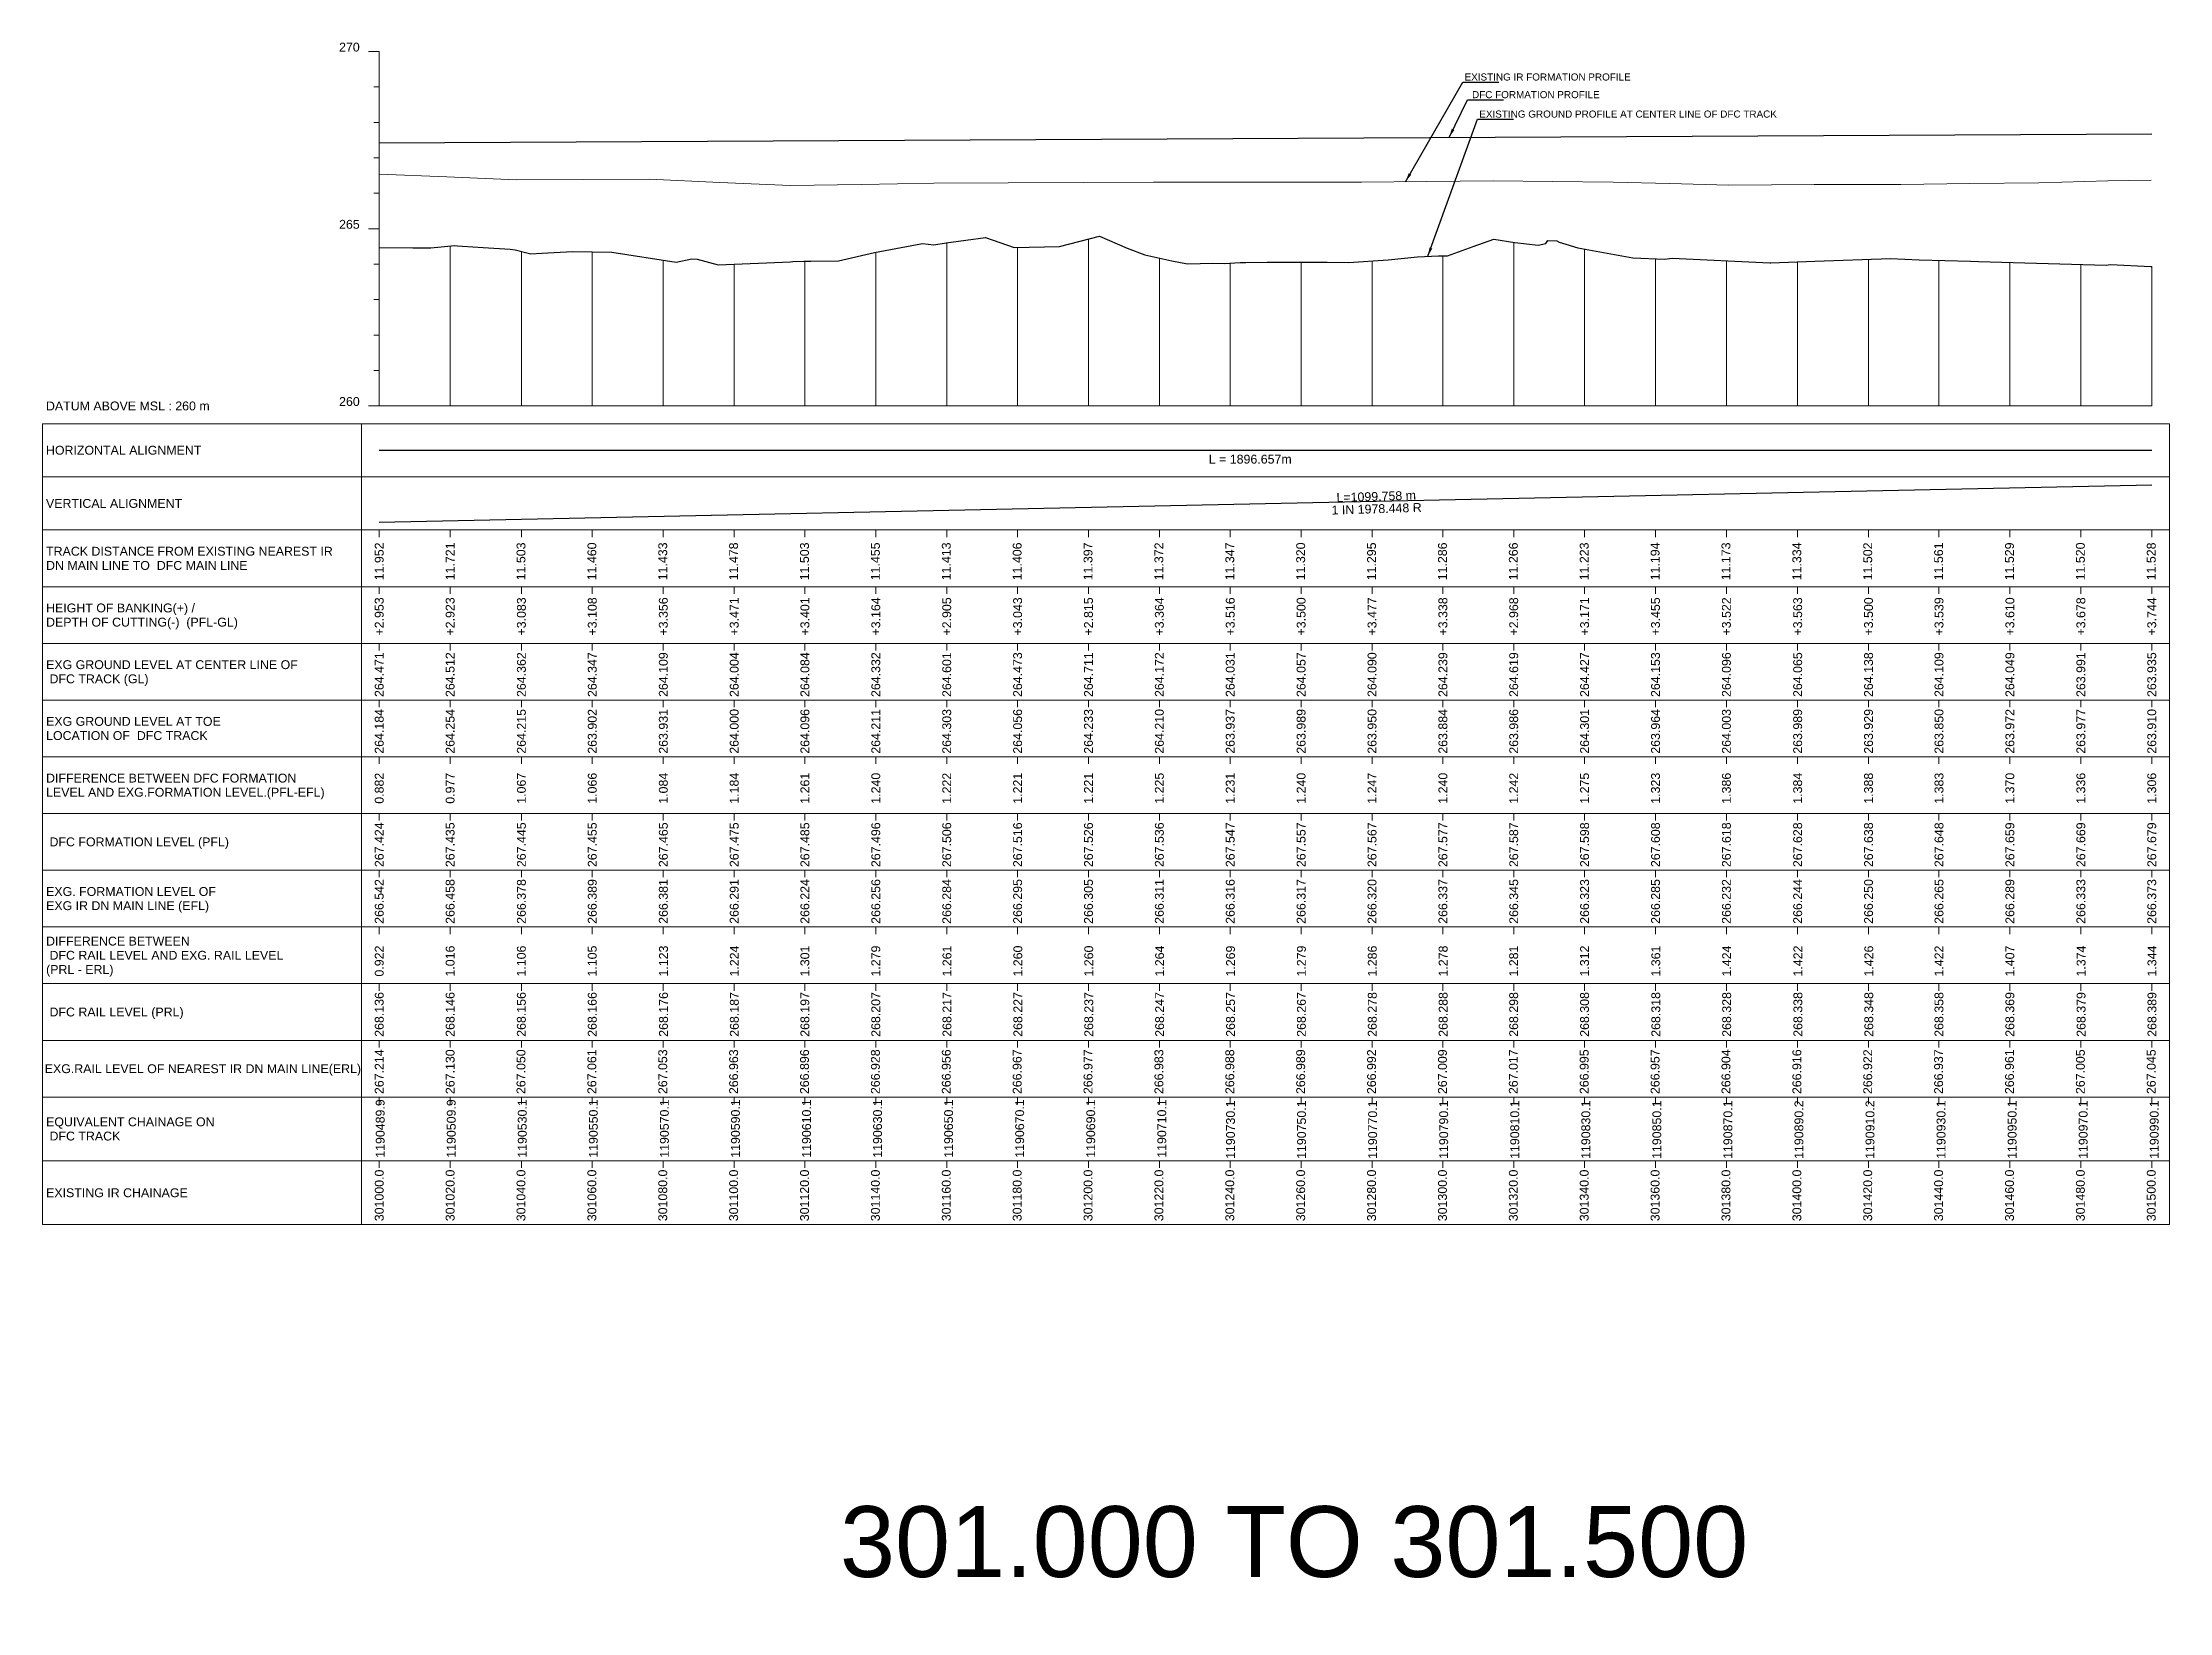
# Model space of a CAD drawing. Header units: metres. Extents: x 4905 to 19505, y -12340 to -11876.
# Drawn here: x 5905 to 6505, y -12340 to -11897 of the extents above; entities that cross this region are included whole.
import ezdxf
from ezdxf.enums import TextEntityAlignment as Align

# ---------------------------------------------------------------- set-up
doc = ezdxf.new("R2010")
doc.units = ezdxf.units.M
doc.header["$MEASUREMENT"] = 0
doc.layers.get('0').update_dxf_attribs({"lineweight": 0})
for name, color, linetype, lineweight in [('LS CUT FILL', 10, 'Continuous', 0), ('LS DATUM', 7, 'Continuous', 0), ('LS DATUM X', 7, 'Continuous', 0), ('LS DATUM Y', 7, 'Continuous', 0), ('LS DIFF. EXG.RL & PRO. RL', 10, 'Continuous', 0), ('LS DIFF. PFL & EFL', 10, 'Continuous', 0), ('LS EXG GL', 7, 'Continuous', 0), ('LS EXG IR CH', 7, 'Continuous', 0), ('LS EXG RL', 7, 'Continuous', 0), ('LS EXG. FL', 7, 'Continuous', 0), ('LS EXG. GL', 7, 'Continuous', 0), ('LS EXG. GL AT PRO. TOE', 7, 'Continuous', 0), ('LS EXG. IR CH', 7, 'Continuous', 0), ('LS EXG. RL', 7, 'Continuous', 0), ('LS FRAME', 7, 'Continuous', 0), ('LS PFL-EFL', 10, 'Continuous', 0), ('LS PRL-ERL', 10, 'Continuous', 0), ('LS PRO FL', 10, 'Continuous', 0), ('LS PRO. CUT & FILL', 10, 'Continuous', 0), ('LS PRO. DFCC CH', 10, 'Continuous', 0), ('LS PRO. FL', 10, 'Continuous', 0), ('LS PRO. RL', 10, 'Continuous', 0), ('LS PROFILE EXG FL', 7, 'Continuous', 25), ('LS PROFILE EXG GL', 7, 'Continuous', 30), ('LS PROFILE PRO FL', 1, 'Continuous', 30), ('LS TICKS', 7, 'Continuous', 0), ('LS TRACK CENTER', 10, 'Continuous', 0), ("LS TRACK CENTER's", 10, 'Continuous', 0), ('Profile Grid', 7, 'Continuous', 0)]:
    doc.layers.add(name, color=color, linetype=linetype, lineweight=lineweight)
for name, color, linetype in [('LS HORIZONTAL ALIGNMENT', 10, 'Continuous'), ('LS VERTICAL ALIGNMENT', 10, 'Continuous'), ('ref text', 3, 'Continuous')]:
    doc.layers.add(name, color=color, linetype=linetype)
doc.styles.get("Standard").update_dxf_attribs({"font": 'arial.ttf'})
doc.styles.add('Style-Arial', font='arial.ttf')
doc.styles.add('StyleArial', font='arial.ttf')
doc.dimstyles.get("Standard").update_dxf_attribs({"dimtxt": 0.18, "dimasz": 0.18, "dimexe": 0.18, "dimexo": 0.0625, "dimgap": 0.09, "dimtad": 0, "dimtih": 1, "dimtoh": 1, "dimdec": 4, "dimzin": 0, "dimdsep": 46, "dimtxsty": 'Standard', "dimcen": 0.09, "dimadec": 0, "dimazin": 0, "dimtfac": 1, "dimtdec": 4, "dimtofl": 0, "dimtmove": 0, "dimatfit": 3, "dimfxl": 1, "dimtolj": 1, "dimtzin": 0, "dimarcsym": 0})

msp = doc.modelspace()

# ---------------------------------------------------------------- texts
at = {"layer": 'LS CUT FILL', "style": 'Style-Arial'}
for s, p in [('+2.953', (6000, -12054)), ('+2.923', (6020, -12054)), ('+3.083', (6040.11, -12054)), ('+3.108', (6060.11, -12054)), ('+3.356', (6080.16, -12054)), ('+3.471', (6100.16, -12054)), ('+3.401', (6120.11, -12054)), ('+3.164', (6140.11, -12054)), ('+2.905', (6160.13, -12054)), ('+3.043', (6180.13, -12054)), ('+2.815', (6200.12, -12054)), ('+3.364', (6220.12, -12054)), ('+3.516', (6240.12, -12054)), ('+3.500', (6260.12, -12054)), ('+3.477', (6280.13, -12054)), ('+3.338', (6300.13, -12054)), ('+2.968', (6320.11, -12054)), ('+3.171', (6340.11, -12054)), ('+3.455', (6360.12, -12054)), ('+3.522', (6380.12, -12054)), ('+3.563', (6400.23, -12054)), ('+3.500', (6420.23, -12054)), ('+3.539', (6440.11, -12054)), ('+3.610', (6460.11, -12054)), ('+3.678', (6480.14, -12054)), ('+3.744', (6500.14, -12054))]:
    msp.add_text(s, height=2.5, rotation=90, dxfattribs=at).set_placement(p, align=Align.MIDDLE_RIGHT)
at = {"layer": 'LS DATUM', "color": 7, "style": 'StyleArial'}
msp.add_text('DATUM ABOVE MSL : 260 m', height=2.5, rotation=0.00003, dxfattribs=at).set_placement((5905.97, -12000), align=Align.MIDDLE_LEFT)
at = {"layer": 'LS DATUM Y', "color": 7, "lineweight": 0, "style": 'Style-Arial'}
for s, p in [('270', (5994.5, -11900)), ('270', (5994.5, -11900)), ('265', (5994.5, -11950)), ('260', (5994.5, -12000))]:
    msp.add_text(s, height=2.5, dxfattribs=at).set_placement(p, align=Align.RIGHT)
at = {"layer": 'LS DIFF. EXG.RL & PRO. RL', "color": 10, "style": 'StyleArial'}
for s, p in [('DIFFERENCE BETWEEN ', (5906, -12151)), ('(PRL - ERL)', (5906, -12159)), (' DFC RAIL LEVEL AND EXG. RAIL LEVEL ', (5906, -12155))]:
    msp.add_text(s, height=2.5, rotation=0.00003, dxfattribs=at).set_placement(p, align=Align.MIDDLE_LEFT)
at = {"layer": 'LS DIFF. PFL & EFL', "color": 10, "style": 'StyleArial'}
for s, p in [('DIFFERENCE BETWEEN DFC FORMATION ', (5906, -12105)), ('LEVEL AND EXG.FORMATION LEVEL.(PFL-EFL)', (5906, -12109))]:
    msp.add_text(s, height=2.5, rotation=0.00003, dxfattribs=at).set_placement(p, align=Align.MIDDLE_LEFT)
at = {"layer": 'LS EXG GL', "style": 'Style-Arial'}
for s, p in [('264.471', (6000, -12069.5)), ('264.512', (6020, -12069.5)), ('264.362', (6040.11, -12069.5)), ('264.347', (6060.11, -12069.5)), ('264.109', (6080.16, -12069.5)), ('264.004', (6100.16, -12069.5)), ('264.084', (6120.11, -12069.5)), ('264.332', (6140.11, -12069.5)), ('264.601', (6160.13, -12069.5)), ('264.473', (6180.13, -12069.5)), ('264.711', (6200.12, -12069.5)), ('264.172', (6220.12, -12069.5)), ('264.031', (6240.12, -12069.5)), ('264.057', (6260.12, -12069.5)), ('264.090', (6280.13, -12069.5)), ('264.239', (6300.13, -12069.5)), ('264.619', (6320.11, -12069.5)), ('264.427', (6340.11, -12069.5)), ('264.153', (6360.12, -12069.5)), ('264.096', (6380.12, -12069.5)), ('264.065', (6400.23, -12069.5)), ('264.138', (6420.23, -12069.5)), ('264.109', (6440.11, -12069.5)), ('264.049', (6460.11, -12069.5)), ('263.991', (6480.14, -12069.5)), ('263.935', (6500.14, -12069.5))]:
    msp.add_text(s, height=2.5, rotation=90, dxfattribs=at).set_placement(p, align=Align.MIDDLE_RIGHT)
at = {"layer": 'LS EXG IR CH', "lineweight": 0, "style": 'Style-Arial'}
for s, p in [('301000.0', (6000, -12215.47)), ('301020.0', (6020, -12215.47)), ('301040.0', (6040, -12215.47)), ('301060.0', (6060, -12215.47)), ('301080.0', (6080, -12215.47)), ('301100.0', (6100, -12215.47)), ('301120.0', (6120, -12215.47)), ('301140.0', (6140, -12215.47)), ('301160.0', (6160, -12215.47)), ('301180.0', (6180, -12215.47)), ('301200.0', (6200, -12215.47)), ('301220.0', (6220, -12215.47)), ('301240.0', (6240, -12215.47)), ('301260.0', (6260, -12215.47)), ('301280.0', (6280, -12215.47)), ('301300.0', (6300, -12215.47)), ('301320.0', (6320, -12215.47)), ('301340.0', (6340, -12215.47)), ('301360.0', (6360, -12215.47)), ('301380.0', (6380, -12215.47)), ('301400.0', (6400, -12215.47)), ('301420.0', (6420, -12215.47)), ('301440.0', (6440, -12215.47)), ('301460.0', (6460, -12215.47)), ('301480.0', (6480, -12215.47)), ('301500.0', (6500, -12215.47))]:
    msp.add_text(s, height=2.5, rotation=90, dxfattribs=at).set_placement(p, align=Align.MIDDLE_RIGHT)
at = {"layer": 'LS EXG RL', "style": 'Style-Arial'}
for s, p in [('267.214', (6000, -12181.54)), ('267.130', (6020, -12181.54)), ('267.050', (6040, -12181.54)), ('267.061', (6060, -12181.54)), ('267.053', (6080, -12181.54)), ('266.963', (6100, -12181.54)), ('266.896', (6120, -12181.54)), ('266.928', (6140, -12181.54)), ('266.956', (6160, -12181.54)), ('266.967', (6180, -12181.54)), ('266.977', (6200, -12181.54)), ('266.983', (6220, -12181.54)), ('266.988', (6240, -12181.54)), ('266.989', (6260, -12181.54)), ('266.992', (6280, -12181.54)), ('267.009', (6300, -12181.54)), ('267.017', (6320, -12181.54)), ('266.995', (6340, -12181.54)), ('266.957', (6360, -12181.54)), ('266.904', (6380, -12181.54)), ('266.916', (6400, -12181.54)), ('266.922', (6420, -12181.54)), ('266.937', (6440, -12181.54)), ('266.961', (6460, -12181.54)), ('267.005', (6480, -12181.54)), ('267.045', (6500, -12181.54))]:
    msp.add_text(s, height=2.5, rotation=90, dxfattribs=at).set_placement(p, align=Align.MIDDLE_RIGHT)
at = {"layer": 'LS EXG. FL'}
for s, p in [('266.542', (6000, -12133.5)), ('266.458', (6020, -12133.5)), ('266.378', (6040.11, -12133.5)), ('266.389', (6060.11, -12133.5)), ('266.381', (6080.16, -12133.5)), ('266.291', (6100.16, -12133.5)), ('266.224', (6120.11, -12133.5)), ('266.256', (6140.11, -12133.5)), ('266.284', (6160.13, -12133.5)), ('266.295', (6180.13, -12133.5)), ('266.305', (6200.12, -12133.5)), ('266.311', (6220.12, -12133.5)), ('266.316', (6240.12, -12133.5)), ('266.317', (6260.12, -12133.5)), ('266.320', (6280.13, -12133.5)), ('266.337', (6300.13, -12133.5)), ('266.345', (6320.11, -12133.5)), ('266.323', (6340.11, -12133.5)), ('266.285', (6360.12, -12133.5)), ('266.232', (6380.12, -12133.5)), ('266.244', (6400.23, -12133.5)), ('266.250', (6420.23, -12133.5)), ('266.265', (6440.11, -12133.5)), ('266.289', (6460.11, -12133.5)), ('266.333', (6480.14, -12133.5)), ('266.373', (6500.14, -12133.5))]:
    msp.add_text(s, height=2.5, rotation=90, dxfattribs=at).set_placement(p, align=Align.MIDDLE_RIGHT)
at = {"layer": 'LS EXG. FL', "style": 'StyleArial'}
for s, p in [('EXG. FORMATION LEVEL OF', (5906, -12137)), ('EXG IR DN MAIN LINE (EFL)', (5906, -12141))]:
    msp.add_text(s, height=2.5, rotation=0.00003, dxfattribs=at).set_placement(p, align=Align.MIDDLE_LEFT)
at = {"layer": 'LS EXG. GL', "color": 7, "style": 'StyleArial'}
for s, p in [('EXG GROUND LEVEL AT CENTER LINE OF ', (5906, -12073)), (' DFC TRACK (GL)', (5906, -12077))]:
    msp.add_text(s, height=2.5, rotation=0.00003, dxfattribs=at).set_placement(p, align=Align.MIDDLE_LEFT)
at = {"layer": 'LS EXG. GL AT PRO. TOE'}
for s, p in [('264.184', (6000, -12085.5)), ('264.254', (6020, -12085.5)), ('264.215', (6040.11, -12085.5)), ('263.902', (6060.11, -12085.5)), ('263.931', (6080.16, -12085.5)), ('264.000', (6100.16, -12085.5)), ('264.096', (6120.11, -12085.5)), ('264.211', (6140.11, -12085.5)), ('264.303', (6160.13, -12085.5)), ('264.056', (6180.13, -12085.5)), ('264.233', (6200.12, -12085.5)), ('264.210', (6220.12, -12085.5)), ('263.937', (6240.12, -12085.5)), ('263.989', (6260.12, -12085.5)), ('263.950', (6280.13, -12085.5)), ('263.884', (6300.13, -12085.5)), ('263.986', (6320.11, -12085.5)), ('264.301', (6340.11, -12085.5)), ('263.964', (6360.12, -12085.5)), ('264.003', (6380.12, -12085.5)), ('263.989', (6400.23, -12085.5)), ('263.929', (6420.23, -12085.5)), ('263.850', (6440.11, -12085.5)), ('263.972', (6460.11, -12085.5)), ('263.977', (6480.14, -12085.5)), ('263.910', (6500.14, -12085.5))]:
    msp.add_text(s, height=2.5, rotation=90, dxfattribs=at).set_placement(p, align=Align.MIDDLE_RIGHT)
at = {"layer": 'LS EXG. GL AT PRO. TOE', "color": 7, "style": 'StyleArial'}
for s, p in [('EXG GROUND LEVEL AT TOE', (5906, -12089)), ('LOCATION OF  DFC TRACK', (5906, -12093))]:
    msp.add_text(s, height=2.5, rotation=0.00003, dxfattribs=at).set_placement(p, align=Align.MIDDLE_LEFT)
at = {"layer": 'LS EXG. IR CH', "style": 'StyleArial'}
msp.add_text('EXISTING IR CHAINAGE', height=2.5, rotation=0.00003, dxfattribs=at).set_placement((5906, -12222), align=Align.MIDDLE_LEFT)
at = {"layer": 'LS EXG. RL', "style": 'StyleArial'}
msp.add_text('EXG.RAIL LEVEL OF NEAREST IR DN MAIN LINE(ERL)', height=2.5, rotation=0.00003, dxfattribs=at).set_placement((5905.61, -12187), align=Align.MIDDLE_LEFT)
at = {"layer": 'LS HORIZONTAL ALIGNMENT', "style": 'StyleArial'}
msp.add_text('HORIZONTAL ALIGNMENT', height=2.5, rotation=0.00003, dxfattribs=at).set_placement((5905.97, -12012.5), align=Align.MIDDLE_LEFT)
at = {"layer": 'LS HORIZONTAL ALIGNMENT', "insert": (6245.77, -12015.03), "char_height": 2.5, "attachment_point": 5, "line_spacing_factor": 0.6, "style": 'Style-Arial'}
msp.add_mtext('L = {\\fArial|b0|i0|c0|p34;\\C1;1896.657m}', dxfattribs=at)
at = {"layer": 'LS PFL-EFL'}
for s, p in [('0.882', (6000, -12103.5)), ('0.977', (6020, -12103.5)), ('1.067', (6040.11, -12103.5)), ('1.066', (6060.11, -12103.5)), ('1.084', (6080.16, -12103.5)), ('1.184', (6100.16, -12103.5)), ('1.261', (6120.11, -12103.5)), ('1.240', (6140.11, -12103.5)), ('1.222', (6160.13, -12103.5)), ('1.221', (6180.13, -12103.5)), ('1.221', (6200.12, -12103.5)), ('1.225', (6220.12, -12103.5)), ('1.231', (6240.12, -12103.5)), ('1.240', (6260.12, -12103.5)), ('1.247', (6280.13, -12103.5)), ('1.240', (6300.13, -12103.5)), ('1.242', (6320.11, -12103.5)), ('1.275', (6340.11, -12103.5)), ('1.323', (6360.12, -12103.5)), ('1.386', (6380.12, -12103.5)), ('1.384', (6400.23, -12103.5)), ('1.388', (6420.23, -12103.5)), ('1.383', (6440.11, -12103.5)), ('1.370', (6460.11, -12103.5)), ('1.336', (6480.14, -12103.5)), ('1.306', (6500.14, -12103.5))]:
    msp.add_text(s, height=2.5, rotation=90, dxfattribs=at).set_placement(p, align=Align.MIDDLE_RIGHT)
at = {"layer": 'LS PRL-ERL'}
for s, p in [('0.922', (6001.25, -12161)), ('1.016', (6021.25, -12161)), ('1.106', (6041.35, -12161)), ('1.105', (6061.35, -12161)), ('1.123', (6081.45, -12161)), ('1.224', (6101.45, -12161)), ('1.301', (6121.35, -12161)), ('1.279', (6141.35, -12161)), ('1.261', (6161.45, -12161)), ('1.260', (6181.45, -12161)), ('1.260', (6201.45, -12161)), ('1.264', (6221.45, -12161)), ('1.269', (6241.45, -12161)), ('1.279', (6261.45, -12161)), ('1.286', (6281.45, -12161)), ('1.278', (6301.45, -12161)), ('1.281', (6321.35, -12161)), ('1.312', (6341.35, -12161)), ('1.361', (6361.45, -12161)), ('1.424', (6381.45, -12161)), ('1.422', (6401.55, -12161)), ('1.426', (6421.55, -12161)), ('1.422', (6441.35, -12161)), ('1.407', (6461.35, -12161)), ('1.374', (6481.45, -12161)), ('1.344', (6501.45, -12161))]:
    msp.add_text(s, height=2.5, rotation=90, dxfattribs=at).set_placement(p)
at = {"layer": 'LS PRO FL', "style": 'Style-Arial'}
for s, p in [('267.424', (6000, -12117.5)), ('267.435', (6020, -12117.5)), ('267.445', (6040.11, -12117.5)), ('267.455', (6060.11, -12117.5)), ('267.465', (6080.16, -12117.5)), ('267.475', (6100.16, -12117.5)), ('267.485', (6120.11, -12117.5)), ('267.496', (6140.11, -12117.5)), ('267.506', (6160.13, -12117.5)), ('267.516', (6180.13, -12117.5)), ('267.526', (6200.12, -12117.5)), ('267.536', (6220.12, -12117.5)), ('267.547', (6240.12, -12117.5)), ('267.557', (6260.12, -12117.5)), ('267.567', (6280.13, -12117.5)), ('267.577', (6300.13, -12117.5)), ('267.587', (6320.11, -12117.5)), ('267.598', (6340.11, -12117.5)), ('267.608', (6360.12, -12117.5)), ('267.618', (6380.12, -12117.5)), ('267.628', (6400.23, -12117.5)), ('267.638', (6420.23, -12117.5)), ('267.648', (6440.11, -12117.5)), ('267.659', (6460.11, -12117.5)), ('267.669', (6480.14, -12117.5)), ('267.679', (6500.14, -12117.5))]:
    msp.add_text(s, height=2.5, rotation=90, dxfattribs=at).set_placement(p, align=Align.MIDDLE_RIGHT)
at = {"layer": 'LS PRO. CUT & FILL', "color": 10, "style": 'StyleArial'}
for s, p in [('HEIGHT OF BANKING(+) /', (5906, -12057)), ('DEPTH OF CUTTING(-)  (PFL-GL)', (5906, -12061))]:
    msp.add_text(s, height=2.5, rotation=0.00003, dxfattribs=at).set_placement(p, align=Align.MIDDLE_LEFT)
at = {"layer": 'LS PRO. DFCC CH', "color": 10, "style": 'Style-Arial'}
for s, p in [('EQUIVALENT CHAINAGE ON ', (5906, -12202)), (' DFC TRACK', (5906, -12206))]:
    msp.add_text(s, height=2.5, rotation=0.00003, dxfattribs=at).set_placement(p, align=Align.MIDDLE_LEFT)
at = {"layer": 'LS PRO. DFCC CH'}
for s, p in [('1190489.9', (6001.52, -12212.13)), ('1190509.9', (6021.57, -12212.13)), ('1190530.1', (6041.61, -12212.13)), ('1190550.1', (6061.66, -12212.13)), ('1190570.1', (6081.71, -12212.13)), ('1190590.1', (6101.76, -12212.13)), ('1190610.1', (6121.81, -12212.13)), ('1190630.1', (6141.86, -12212.13)), ('1190650.1', (6161.91, -12212.13)), ('1190670.1', (6181.96, -12212.13)), ('1190690.1', (6202.01, -12212.13)), ('1190710.1', (6222.06, -12212.13)), ('1190730.1', (6241.45, -12212.46)), ('1190750.1', (6261.5, -12212.46)), ('1190770.1', (6281.55, -12212.46)), ('1190790.1', (6301.6, -12212.46)), ('1190810.1', (6321.65, -12212.46)), ('1190830.1', (6341.7, -12212.46)), ('1190850.1', (6361.74, -12212.46)), ('1190870.1', (6381.79, -12212.46)), ('1190890.2', (6401.84, -12212.46)), ('1190910.2', (6421.89, -12212.46)), ('1190930.1', (6441.94, -12212.46)), ('1190950.1', (6461.99, -12212.46)), ('1190970.1', (6482.04, -12212.46)), ('1190990.1', (6502.09, -12212.46))]:
    msp.add_text(s, height=2.5, rotation=90, dxfattribs=at).set_placement(p)
at = {"layer": 'LS PRO. FL', "color": 10, "style": 'StyleArial'}
msp.add_text(' DFC FORMATION LEVEL (PFL) ', height=2.5, rotation=0.00003, dxfattribs=at).set_placement((5906, -12123), align=Align.MIDDLE_LEFT)
at = {"layer": 'LS PRO. RL', "color": 10, "style": 'StyleArial'}
msp.add_text(' DFC RAIL LEVEL (PRL)', height=2.5, rotation=0.00003, dxfattribs=at).set_placement((5906, -12171), align=Align.MIDDLE_LEFT)
at = {"layer": 'LS PRO. RL'}
for s, p in [('268.136', (6001.25, -12178)), ('268.146', (6021.25, -12178)), ('268.156', (6041.35, -12178)), ('268.166', (6061.35, -12178)), ('268.176', (6081.45, -12178)), ('268.187', (6101.45, -12178)), ('268.197', (6121.35, -12178)), ('268.207', (6141.35, -12178)), ('268.217', (6161.45, -12178)), ('268.227', (6181.45, -12178)), ('268.237', (6201.45, -12178)), ('268.247', (6221.45, -12178)), ('268.257', (6241.45, -12178)), ('268.267', (6261.45, -12178)), ('268.278', (6281.45, -12178)), ('268.288', (6301.45, -12178)), ('268.298', (6321.35, -12178)), ('268.308', (6341.35, -12178)), ('268.318', (6361.45, -12178)), ('268.328', (6381.45, -12178)), ('268.338', (6401.55, -12178)), ('268.348', (6421.55, -12178)), ('268.358', (6441.35, -12178)), ('268.369', (6461.35, -12178)), ('268.379', (6481.45, -12178)), ('268.389', (6501.45, -12178))]:
    msp.add_text(s, height=2.5, rotation=90, dxfattribs=at).set_placement(p)
at = {"layer": 'LS PROFILE EXG FL', "color": 7, "linetype": 'Continuous', "lineweight": 0, "style": 'Style-Arial'}
msp.add_text('EXISTING IR FORMATION PROFILE', height=2, dxfattribs=at).set_placement((6306.25, -11908.18))
at = {"layer": 'LS PROFILE EXG GL', "color": 7, "lineweight": 0, "style": 'Style-Arial'}
msp.add_text('EXISTING GROUND PROFILE AT CENTER LINE OF DFC TRACK', height=2, dxfattribs=at).set_placement((6310.4, -11918.64, 0))
at = {"layer": 'LS PROFILE PRO FL', "style": 'Style-Arial'}
msp.add_text('  DFC FORMATION PROFILE', height=2, dxfattribs=at).set_placement((6306.8, -11913.16, 0))
at = {"layer": 'LS TRACK CENTER'}
for s, p in [('11.952 ', (6001.25, -12049.2)), ('11.721 ', (6021.25, -12049.2)), ('11.503 ', (6041.25, -12049.2)), ('11.460 ', (6061.25, -12049.2)), ('11.433 ', (6081.25, -12049.2)), ('11.478 ', (6101.25, -12049.2)), ('11.503 ', (6121.25, -12049.2)), ('11.455 ', (6141.25, -12049.2)), ('11.413 ', (6161.25, -12049.2)), ('11.406 ', (6181.25, -12049.2)), ('11.397 ', (6201.25, -12049.2)), ('11.372 ', (6221.25, -12049.2)), ('11.347 ', (6241.25, -12049.2)), ('11.320 ', (6261.25, -12049.2)), ('11.295 ', (6281.25, -12049.2)), ('11.286 ', (6301.25, -12049.2)), ('11.266 ', (6321.25, -12049.2)), ('11.223 ', (6341.25, -12049.2)), ('11.194 ', (6361.25, -12049.2)), ('11.173 ', (6381.25, -12049.2)), ('11.334 ', (6401.25, -12049.2)), ('11.502 ', (6421.25, -12049.2)), ('11.561 ', (6441.25, -12049.2)), ('11.529 ', (6461.25, -12049.2)), ('11.520 ', (6481.25, -12049.2)), ('11.528 ', (6501.25, -12049.2))]:
    msp.add_text(s, height=2.5, rotation=90, dxfattribs=at).set_placement(p)
at = {"layer": "LS TRACK CENTER's", "color": 10, "style": 'StyleArial'}
for s, p in [('TRACK DISTANCE FROM EXISTING NEAREST IR ', (5906, -12041)), ('DN MAIN LINE TO  DFC MAIN LINE', (5906, -12045))]:
    msp.add_text(s, height=2.5, rotation=0.00003, dxfattribs=at).set_placement(p, align=Align.MIDDLE_LEFT)
at = {"layer": 'LS VERTICAL ALIGNMENT', "style": 'StyleArial'}
msp.add_text('VERTICAL ALIGNMENT', height=2.5, rotation=0.00003, dxfattribs=at).set_placement((5905.97, -12027.5), align=Align.MIDDLE_LEFT)
at = {"layer": 'LS VERTICAL ALIGNMENT', "insert": (6281.37, -12027.28), "char_height": 2.5, "attachment_point": 5, "rotation": 1.76846, "line_spacing_factor": 0.84, "style": 'Style-Arial'}
msp.add_mtext('L=1099.758 m\\P1 IN 1978.448 R', dxfattribs=at)
at = {"layer": 'ref text', "color": 3, "insert": (6130, -12330.71), "char_height": 20, "width": 256.3165, "attachment_point": 7, "bg_fill": 3, "box_fill_scale": 1.5, "bg_fill_color": 256, "bg_fill_transparency": 0}
msp.add_mtext('301.000 TO 301.500', dxfattribs=at)

# ---------------------------------------------------------------- linework, layer by layer
msp.add_lwpolyline([(5905, -12005), (5995, -12005)])
at = {"layer": 'LS DATUM X', "color": 7, "linetype": 'Continuous', "lineweight": 0}
msp.add_line((6000, -12000), (6500.14, -12000), dxfattribs=at)
at = {"layer": 'LS DATUM Y', "color": 7, "linetype": 'Continuous', "lineweight": 0}
for p, q in [((5997, -11900), (6000, -11900)), ((5997, -11900), (6000, -11900)), ((6000, -12000), (6000, -11900)), ((5998.5, -11910), (6000, -11910)), ((5998.5, -11920), (6000, -11920)), ((5998.5, -11930), (6000, -11930)), ((5998.5, -11940), (6000, -11940)), ((5997, -11950), (6000, -11950)), ((5998.5, -11960), (6000, -11960)), ((5998.5, -11970), (6000, -11970)), ((5998.5, -11980), (6000, -11980)), ((5998.5, -11990), (6000, -11990)), ((5997, -12000), (6000, -12000))]:
    msp.add_line(p, q, dxfattribs=at)
at = {"layer": 'LS FRAME'}
for points in [[(5995, -12231), (5905, -12231), (5905, -12005)], [(5995, -12020), (5905, -12020)], [(5995, -12035), (5905, -12035)], [(5995, -12051), (5905, -12051)], [(5905, -12051), (5995, -12051)], [(5995, -12067), (5905, -12067)], [(5905, -12067), (5995, -12067)], [(5995, -12083), (5905, -12083)], [(5905, -12083), (5995, -12083)], [(5995, -12099), (5905, -12099)], [(5995, -12115), (5905, -12115)], [(5905, -12115), (5995, -12115)], [(5995, -12131), (5905, -12131)], [(5905, -12131), (5995, -12131)], [(5995, -12147), (5905, -12147)], [(5905, -12147), (5995, -12147)], [(5995, -12163), (5905, -12163)], [(5905, -12163), (5995, -12163)], [(5995, -12179), (5905, -12179)], [(5995, -12195), (5905, -12195)], [(5995, -12213), (5905, -12213)]]:
    msp.add_lwpolyline(points, dxfattribs=at)
at = {"layer": 'LS FRAME', "color": 7, "linetype": 'Continuous', "lineweight": 0, "flags": 128}
for points in [[(5995, -12020), (6505.14, -12020), (6505.14, -12005), (5995, -12005), (5995, -12020)], [(5995, -12035), (6505.14, -12035), (6505.14, -12020), (5995, -12020), (5995, -12035)], [(5995, -12051), (6505.14, -12051), (6505.14, -12035), (5995, -12035), (5995, -12051)], [(5995, -12067), (6505.14, -12067), (6505.14, -12051), (5995, -12051), (5995, -12067)], [(5995, -12083), (6505.14, -12083), (6505.14, -12067), (5995, -12067), (5995, -12083)], [(5995, -12099), (6505.14, -12099), (6505.14, -12083), (5995, -12083), (5995, -12099)], [(5995, -12115), (6505.14, -12115), (6505.14, -12099), (5995, -12099), (5995, -12115)], [(5995, -12131), (6505.14, -12131), (6505.14, -12115), (5995, -12115), (5995, -12131)], [(5995, -12147), (6505.14, -12147), (6505.14, -12131), (5995, -12131), (5995, -12147)], [(5995, -12163), (6505.14, -12163), (6505.14, -12147), (5995, -12147), (5995, -12163)], [(5995, -12179), (6505.14, -12179), (6505.14, -12163), (5995, -12163), (5995, -12179)], [(5995, -12195), (6505.14, -12195), (6505.14, -12179), (5995, -12179), (5995, -12195)], [(5995, -12213), (6505.14, -12213), (6505.14, -12195), (5995, -12195), (5995, -12213)], [(5995, -12231), (6505.14, -12231), (6505.14, -12213), (5995, -12213), (5995, -12231)]]:
    msp.add_lwpolyline(points, close=True, dxfattribs=at)
at = {"layer": 'LS HORIZONTAL ALIGNMENT', "flags": 128}
msp.add_lwpolyline([(6000, -12012.5), (6500.14, -12012.5)], dxfattribs=at)
at = {"layer": 'LS PROFILE EXG FL', "lineweight": 0}
msp.add_lwpolyline([(6000, -11934.58), (6019.05, -11935.38), (6038.64, -11936.23), (6057.42, -11936.13), (6076.22, -11936.02), (6096.07, -11936.92), (6116.01, -11937.82), (6136.03, -11937.51), (6156.5, -11937.18), (6177.45, -11937.07), (6198.6, -11936.96), (6218.49, -11936.9), (6238.93, -11936.84), (6257.6, -11936.84), (6277.17, -11936.83), (6295.48, -11936.67), (6314.51, -11936.51), (6330.99, -11936.65), (6348.16, -11936.88), (6364.11, -11937.25), (6380.78, -11937.71), (6404.92, -11937.53), (6429.3, -11937.49), (6448.85, -11937.25), (6468.31, -11937.01), (6487.73, -11936.46), (6500, -11936.27)], dxfattribs=at)
at = {"layer": 'LS PROFILE EXG GL', "flags": 128}
msp.add_lwpolyline([(6000, -11955.29), (6009.45, -11955.38), (6014.57, -11955.41), (6021.33, -11954.75), (6022.11, -11954.79), (6023.48, -11954.88), (6029.33, -11955.27), (6029.33, -11955.27), (6036.95, -11955.81), (6036.95, -11955.81), (6038.33, -11955.92), (6042.78, -11957.06), (6045.85, -11956.9), (6054.49, -11956.46), (6065.64, -11956.6), (6083.74, -11959.47), (6083.74, -11959.47), (6088.2, -11958.52), (6088.2, -11958.52), (6088.2, -11958.52), (6089.73, -11958.59), (6095.61, -11960.14), (6095.61, -11960.14), (6116.02, -11959.32), (6116.69, -11959.26), (6119.85, -11959.16), (6121.82, -11959.14), (6129.57, -11959.08), (6139.74, -11956.75), (6153.33, -11954.14), (6156.5, -11954.54), (6160, -11954), (6171.11, -11952.48), (6179.17, -11955.29), (6191.99, -11955.05), (6203.22, -11952.07), (6203.22, -11952.07), (6211.08, -11955.46), (6216.04, -11957.39), (6223.62, -11959.05), (6228.03, -11959.88), (6235.17, -11959.73), (6238.55, -11959.8), (6242.92, -11959.51), (6244.56, -11959.5), (6250.57, -11959.46), (6257.28, -11959.43), (6261.98, -11959.43), (6267.45, -11959.44), (6267.45, -11959.44), (6273.53, -11959.56), (6284.67, -11958.78), (6284.73, -11958.81), (6292.92, -11957.94), (6298.86, -11957.63), (6301.47, -11957.6), (6308.63, -11955.05), (6308.63, -11955.05), (6314.52, -11952.95), (6320.42, -11953.86), (6326.99, -11954.64), (6329.14, -11954.16), (6329.77, -11953.35), (6332.28, -11953.45), (6332.97, -11953.76), (6334.78, -11954.39), (6338.22, -11955.38), (6353.76, -11958.25), (6362.67, -11958.56), (6364.78, -11958.33), (6364.78, -11958.32), (6392.37, -11959.61), (6392.42, -11959.61), (6392.42, -11959.61), (6392.69, -11959.63), (6392.69, -11959.63), (6405.03, -11959.18), (6426.39, -11958.4), (6426.39, -11958.4), (6426.39, -11958.4), (6434.53, -11958.75), (6448.97, -11959.16), (6451.24, -11959.26), (6487.25, -11960.29), (6487.85, -11960.19), (6488.52, -11960.08), (6499.91, -11960.65), (6499.91, -11960.65), (6500.14, -11960.65)], dxfattribs=at)
at = {"layer": 'LS PROFILE PRO FL'}
msp.add_line((6000, -11925.76), (6500.14, -11923.21), dxfattribs=at)
at = {"layer": 'LS TICKS', "color": 7, "linetype": 'Continuous', "lineweight": 0, "flags": 128}
for points in [[(6000, -12037), (6000, -12035)], [(6020, -12037), (6020, -12035)], [(6040.11, -12037), (6040.11, -12035)], [(6060.11, -12037), (6060.11, -12035)], [(6080.16, -12037), (6080.16, -12035)], [(6100.16, -12037), (6100.16, -12035)], [(6120.11, -12037), (6120.11, -12035)], [(6140.11, -12037), (6140.11, -12035)], [(6160.13, -12037), (6160.13, -12035)], [(6180.13, -12037), (6180.13, -12035)], [(6200.12, -12037), (6200.12, -12035)], [(6220.12, -12037), (6220.12, -12035)], [(6240.12, -12037), (6240.12, -12035)], [(6260.12, -12037), (6260.12, -12035)], [(6280.13, -12037), (6280.13, -12035)], [(6300.13, -12037), (6300.13, -12035)], [(6320.11, -12037), (6320.11, -12035)], [(6340.11, -12037), (6340.11, -12035)], [(6360.12, -12037), (6360.12, -12035)], [(6380.12, -12037), (6380.12, -12035)], [(6400.23, -12037), (6400.23, -12035)], [(6420.23, -12037), (6420.23, -12035)], [(6440.11, -12037), (6440.11, -12035)], [(6460.11, -12037), (6460.11, -12035)], [(6480.14, -12037), (6480.14, -12035)], [(6500.14, -12037), (6500.14, -12035)], [(6000, -12053), (6000, -12051)], [(6020, -12053), (6020, -12051)], [(6040.11, -12053), (6040.11, -12051)], [(6060.11, -12053), (6060.11, -12051)], [(6080.16, -12053), (6080.16, -12051)], [(6100.16, -12053), (6100.16, -12051)], [(6120.11, -12053), (6120.11, -12051)], [(6140.11, -12053), (6140.11, -12051)], [(6160.13, -12053), (6160.13, -12051)], [(6180.13, -12053), (6180.13, -12051)], [(6200.12, -12053), (6200.12, -12051)], [(6220.12, -12053), (6220.12, -12051)], [(6240.12, -12053), (6240.12, -12051)], [(6260.12, -12053), (6260.12, -12051)], [(6280.13, -12053), (6280.13, -12051)], [(6300.13, -12053), (6300.13, -12051)], [(6320.11, -12053), (6320.11, -12051)], [(6340.11, -12053), (6340.11, -12051)], [(6360.12, -12053), (6360.12, -12051)], [(6380.12, -12053), (6380.12, -12051)], [(6400.23, -12053), (6400.23, -12051)], [(6420.23, -12053), (6420.23, -12051)], [(6440.11, -12053), (6440.11, -12051)], [(6460.11, -12053), (6460.11, -12051)], [(6480.14, -12053), (6480.14, -12051)], [(6500.14, -12053), (6500.14, -12051)], [(6000, -12069), (6000, -12067)], [(6020, -12069), (6020, -12067)], [(6040.11, -12069), (6040.11, -12067)], [(6060.11, -12069), (6060.11, -12067)], [(6080.16, -12069), (6080.16, -12067)], [(6100.16, -12069), (6100.16, -12067)], [(6120.11, -12069), (6120.11, -12067)], [(6140.11, -12069), (6140.11, -12067)], [(6160.13, -12069), (6160.13, -12067)], [(6180.13, -12069), (6180.13, -12067)], [(6200.12, -12069), (6200.12, -12067)], [(6220.12, -12069), (6220.12, -12067)], [(6240.12, -12069), (6240.12, -12067)], [(6260.12, -12069), (6260.12, -12067)], [(6280.13, -12069), (6280.13, -12067)], [(6300.13, -12069), (6300.13, -12067)], [(6320.11, -12069), (6320.11, -12067)], [(6340.11, -12069), (6340.11, -12067)], [(6360.12, -12069), (6360.12, -12067)], [(6380.12, -12069), (6380.12, -12067)], [(6400.23, -12069), (6400.23, -12067)], [(6420.23, -12069), (6420.23, -12067)], [(6440.11, -12069), (6440.11, -12067)], [(6460.11, -12069), (6460.11, -12067)], [(6480.14, -12069), (6480.14, -12067)], [(6500.14, -12069), (6500.14, -12067)], [(6000, -12085), (6000, -12083)], [(6020, -12085), (6020, -12083)], [(6040.11, -12085), (6040.11, -12083)], [(6060.11, -12085), (6060.11, -12083)], [(6080.16, -12085), (6080.16, -12083)], [(6100.16, -12085), (6100.16, -12083)], [(6120.11, -12085), (6120.11, -12083)], [(6140.11, -12085), (6140.11, -12083)], [(6160.13, -12085), (6160.13, -12083)], [(6180.13, -12085), (6180.13, -12083)], [(6200.12, -12085), (6200.12, -12083)], [(6220.12, -12085), (6220.12, -12083)], [(6240.12, -12085), (6240.12, -12083)], [(6260.12, -12085), (6260.12, -12083)], [(6280.13, -12085), (6280.13, -12083)], [(6300.13, -12085), (6300.13, -12083)], [(6320.11, -12085), (6320.11, -12083)], [(6340.11, -12085), (6340.11, -12083)], [(6360.12, -12085), (6360.12, -12083)], [(6380.12, -12085), (6380.12, -12083)], [(6400.23, -12085), (6400.23, -12083)], [(6420.23, -12085), (6420.23, -12083)], [(6440.11, -12085), (6440.11, -12083)], [(6460.11, -12085), (6460.11, -12083)], [(6480.14, -12085), (6480.14, -12083)], [(6500.14, -12085), (6500.14, -12083)], [(6000, -12101), (6000, -12099)], [(6020, -12101), (6020, -12099)], [(6040.11, -12101), (6040.11, -12099)], [(6060.11, -12101), (6060.11, -12099)], [(6080.16, -12101), (6080.16, -12099)], [(6100.16, -12101), (6100.16, -12099)], [(6120.11, -12101), (6120.11, -12099)], [(6140.11, -12101), (6140.11, -12099)], [(6160.13, -12101), (6160.13, -12099)], [(6180.13, -12101), (6180.13, -12099)], [(6200.12, -12101), (6200.12, -12099)], [(6220.12, -12101), (6220.12, -12099)], [(6240.12, -12101), (6240.12, -12099)], [(6260.12, -12101), (6260.12, -12099)], [(6280.13, -12101), (6280.13, -12099)], [(6300.13, -12101), (6300.13, -12099)], [(6320.11, -12101), (6320.11, -12099)], [(6340.11, -12101), (6340.11, -12099)], [(6360.12, -12101), (6360.12, -12099)], [(6380.12, -12101), (6380.12, -12099)], [(6400.23, -12101), (6400.23, -12099)], [(6420.23, -12101), (6420.23, -12099)], [(6440.11, -12101), (6440.11, -12099)], [(6460.11, -12101), (6460.11, -12099)], [(6480.14, -12101), (6480.14, -12099)], [(6500.14, -12101), (6500.14, -12099)], [(6000, -12117), (6000, -12115)], [(6020, -12117), (6020, -12115)], [(6040.11, -12117), (6040.11, -12115)], [(6060.11, -12117), (6060.11, -12115)], [(6080.16, -12117), (6080.16, -12115)], [(6100.16, -12117), (6100.16, -12115)], [(6120.11, -12117), (6120.11, -12115)], [(6140.11, -12117), (6140.11, -12115)], [(6160.13, -12117), (6160.13, -12115)], [(6180.13, -12117), (6180.13, -12115)], [(6200.12, -12117), (6200.12, -12115)], [(6220.12, -12117), (6220.12, -12115)], [(6240.12, -12117), (6240.12, -12115)], [(6260.12, -12117), (6260.12, -12115)], [(6280.13, -12117), (6280.13, -12115)], [(6300.13, -12117), (6300.13, -12115)], [(6320.11, -12117), (6320.11, -12115)], [(6340.11, -12117), (6340.11, -12115)], [(6360.12, -12117), (6360.12, -12115)], [(6380.12, -12117), (6380.12, -12115)], [(6400.23, -12117), (6400.23, -12115)], [(6420.23, -12117), (6420.23, -12115)], [(6440.11, -12117), (6440.11, -12115)], [(6460.11, -12117), (6460.11, -12115)], [(6480.14, -12117), (6480.14, -12115)], [(6500.14, -12117), (6500.14, -12115)], [(6000, -12133), (6000, -12131)], [(6020, -12133), (6020, -12131)], [(6040.11, -12133), (6040.11, -12131)], [(6060.11, -12133), (6060.11, -12131)], [(6080.16, -12133), (6080.16, -12131)], [(6100.16, -12133), (6100.16, -12131)], [(6120.11, -12133), (6120.11, -12131)], [(6140.11, -12133), (6140.11, -12131)], [(6160.13, -12133), (6160.13, -12131)], [(6180.13, -12133), (6180.13, -12131)], [(6200.12, -12133), (6200.12, -12131)], [(6220.12, -12133), (6220.12, -12131)], [(6240.12, -12133), (6240.12, -12131)], [(6260.12, -12133), (6260.12, -12131)], [(6280.13, -12133), (6280.13, -12131)], [(6300.13, -12133), (6300.13, -12131)], [(6320.11, -12133), (6320.11, -12131)], [(6340.11, -12133), (6340.11, -12131)], [(6360.12, -12133), (6360.12, -12131)], [(6380.12, -12133), (6380.12, -12131)], [(6400.23, -12133), (6400.23, -12131)], [(6420.23, -12133), (6420.23, -12131)], [(6440.11, -12133), (6440.11, -12131)], [(6460.11, -12133), (6460.11, -12131)], [(6480.14, -12133), (6480.14, -12131)], [(6500.14, -12133), (6500.14, -12131)], [(6000, -12149), (6000, -12147)], [(6020, -12149), (6020, -12147)], [(6040.11, -12149), (6040.11, -12147)], [(6060.11, -12149), (6060.11, -12147)], [(6080.16, -12149), (6080.16, -12147)], [(6100.16, -12149), (6100.16, -12147)], [(6120.11, -12149), (6120.11, -12147)], [(6140.11, -12149), (6140.11, -12147)], [(6160.13, -12149), (6160.13, -12147)], [(6180.13, -12149), (6180.13, -12147)], [(6200.12, -12149), (6200.12, -12147)], [(6220.12, -12149), (6220.12, -12147)], [(6240.12, -12149), (6240.12, -12147)], [(6260.12, -12149), (6260.12, -12147)], [(6280.13, -12149), (6280.13, -12147)], [(6300.13, -12149), (6300.13, -12147)], [(6320.11, -12149), (6320.11, -12147)], [(6340.11, -12149), (6340.11, -12147)], [(6360.12, -12149), (6360.12, -12147)], [(6380.12, -12149), (6380.12, -12147)], [(6400.23, -12149), (6400.23, -12147)], [(6420.23, -12149), (6420.23, -12147)], [(6440.11, -12149), (6440.11, -12147)], [(6460.11, -12149), (6460.11, -12147)], [(6480.14, -12149), (6480.14, -12147)], [(6500.14, -12149), (6500.14, -12147)], [(6000, -12165), (6000, -12163)], [(6020, -12165), (6020, -12163)], [(6040.11, -12165), (6040.11, -12163)], [(6060.11, -12165), (6060.11, -12163)], [(6080.16, -12165), (6080.16, -12163)], [(6100.16, -12165), (6100.16, -12163)], [(6120.11, -12165), (6120.11, -12163)], [(6140.11, -12165), (6140.11, -12163)], [(6160.13, -12165), (6160.13, -12163)], [(6180.13, -12165), (6180.13, -12163)], [(6200.12, -12165), (6200.12, -12163)], [(6220.12, -12165), (6220.12, -12163)], [(6240.12, -12165), (6240.12, -12163)], [(6260.12, -12165), (6260.12, -12163)], [(6280.13, -12165), (6280.13, -12163)], [(6300.13, -12165), (6300.13, -12163)], [(6320.11, -12165), (6320.11, -12163)], [(6340.11, -12165), (6340.11, -12163)], [(6360.12, -12165), (6360.12, -12163)], [(6380.12, -12165), (6380.12, -12163)], [(6400.23, -12165), (6400.23, -12163)], [(6420.23, -12165), (6420.23, -12163)], [(6440.11, -12165), (6440.11, -12163)], [(6460.11, -12165), (6460.11, -12163)], [(6480.14, -12165), (6480.14, -12163)], [(6500.14, -12165), (6500.14, -12163)], [(6000, -12181), (6000, -12179)], [(6020, -12181), (6020, -12179)], [(6040.11, -12181), (6040.11, -12179)], [(6060.11, -12181), (6060.11, -12179)], [(6080.16, -12181), (6080.16, -12179)], [(6100.16, -12181), (6100.16, -12179)], [(6120.11, -12181), (6120.11, -12179)], [(6140.11, -12181), (6140.11, -12179)], [(6160.13, -12181), (6160.13, -12179)], [(6180.13, -12181), (6180.13, -12179)], [(6200.12, -12181), (6200.12, -12179)], [(6220.12, -12181), (6220.12, -12179)], [(6240.12, -12181), (6240.12, -12179)], [(6260.12, -12181), (6260.12, -12179)], [(6280.13, -12181), (6280.13, -12179)], [(6300.13, -12181), (6300.13, -12179)], [(6320.11, -12181), (6320.11, -12179)], [(6340.11, -12181), (6340.11, -12179)], [(6360.12, -12181), (6360.12, -12179)], [(6380.12, -12181), (6380.12, -12179)], [(6400.23, -12181), (6400.23, -12179)], [(6420.23, -12181), (6420.23, -12179)], [(6440.11, -12181), (6440.11, -12179)], [(6460.11, -12181), (6460.11, -12179)], [(6480.14, -12181), (6480.14, -12179)], [(6500.14, -12181), (6500.14, -12179)], [(6000, -12197), (6000, -12195)], [(6020, -12197), (6020, -12195)], [(6040.11, -12197), (6040.11, -12195)], [(6060.11, -12197), (6060.11, -12195)], [(6080.16, -12197), (6080.16, -12195)], [(6100.16, -12197), (6100.16, -12195)], [(6120.11, -12197), (6120.11, -12195)], [(6140.11, -12197), (6140.11, -12195)], [(6160.13, -12197), (6160.13, -12195)], [(6180.13, -12197), (6180.13, -12195)], [(6200.12, -12197), (6200.12, -12195)], [(6220.12, -12197), (6220.12, -12195)], [(6240.12, -12197), (6240.12, -12195)], [(6260.12, -12197), (6260.12, -12195)], [(6280.13, -12197), (6280.13, -12195)], [(6300.13, -12197), (6300.13, -12195)], [(6320.11, -12197), (6320.11, -12195)], [(6340.11, -12197), (6340.11, -12195)], [(6360.12, -12197), (6360.12, -12195)], [(6380.12, -12197), (6380.12, -12195)], [(6400.23, -12197), (6400.23, -12195)], [(6420.23, -12197), (6420.23, -12195)], [(6440.11, -12197), (6440.11, -12195)], [(6460.11, -12197), (6460.11, -12195)], [(6480.14, -12197), (6480.14, -12195)], [(6500.14, -12197), (6500.14, -12195)], [(6000, -12215), (6000, -12213)], [(6020, -12215), (6020, -12213)], [(6040.11, -12215), (6040.11, -12213)], [(6060.11, -12215), (6060.11, -12213)], [(6080.16, -12215), (6080.16, -12213)], [(6100.16, -12215), (6100.16, -12213)], [(6120.11, -12215), (6120.11, -12213)], [(6140.11, -12215), (6140.11, -12213)], [(6160.13, -12215), (6160.13, -12213)], [(6180.13, -12215), (6180.13, -12213)], [(6200.12, -12215), (6200.12, -12213)], [(6220.12, -12215), (6220.12, -12213)], [(6240.12, -12215), (6240.12, -12213)], [(6260.12, -12215), (6260.12, -12213)], [(6280.13, -12215), (6280.13, -12213)], [(6300.13, -12215), (6300.13, -12213)], [(6320.11, -12215), (6320.11, -12213)], [(6340.11, -12215), (6340.11, -12213)], [(6360.12, -12215), (6360.12, -12213)], [(6380.12, -12215), (6380.12, -12213)], [(6400.23, -12215), (6400.23, -12213)], [(6420.23, -12215), (6420.23, -12213)], [(6440.11, -12215), (6440.11, -12213)], [(6460.11, -12215), (6460.11, -12213)], [(6480.14, -12215), (6480.14, -12213)], [(6500.14, -12215), (6500.14, -12213)]]:
    msp.add_lwpolyline(points, dxfattribs=at)
at = {"layer": 'LS VERTICAL ALIGNMENT', "flags": 128}
msp.add_lwpolyline([(6000, -12032.75), (6500.14, -12022.25)], dxfattribs=at)
at = {"layer": 'Profile Grid', "flags": 128}
for points in [[(6160.13, -12000), (6160.13, -11953.99)], [(6200.12, -12000), (6200.12, -11952.89)], [(6320.11, -12000), (6320.11, -11953.81)], [(6020, -12000), (6020, -11954.88)], [(6040.11, -12000), (6040.11, -11956.38)], [(6060.11, -12000), (6060.11, -11956.53)], [(6080.16, -12000), (6080.16, -11958.91)], [(6100.16, -12000), (6100.16, -11959.96)], [(6120.11, -12000), (6120.11, -11959.16)], [(6140.11, -12000), (6140.11, -11956.68)], [(6180.13, -12000), (6180.13, -11955.27)], [(6220.12, -12000), (6220.12, -11958.28)], [(6240.12, -12000), (6240.12, -11959.69)], [(6260.12, -12000), (6260.12, -11959.43)], [(6280.13, -12000), (6280.13, -11959.1)], [(6300.13, -12000), (6300.13, -11957.61)], [(6340.11, -12000), (6340.11, -11955.73)], [(6360.12, -12000), (6360.12, -11958.47)], [(6380.12, -12000), (6380.12, -11959.04)], [(6400.23, -12000), (6400.23, -11959.35)], [(6420.23, -12000), (6420.23, -11958.62)], [(6440.11, -12000), (6440.11, -11958.91)], [(6460.11, -12000), (6460.11, -11959.51)], [(6480.14, -12000), (6480.14, -11960.09)], [(6500.14, -12000), (6500.14, -11960.65)], [(6000, -12000), (6000, -11969.87)]]:
    msp.add_lwpolyline(points, dxfattribs=at)

msp.set_redraw_order([(e.dxf.handle, doc.entitydb.next_handle()) for e in msp.query("TEXT MTEXT ATTDEF DIMENSION ARC_DIMENSION")])  # texts and dimensions are drawn at this point

# ---------------------------------------------------------------- leaders
at = {"layer": 'LS PROFILE EXG FL', "color": 7, "lineweight": -3}
msp.add_leader([(6289.59, -11936.72), (6305.74, -11908.63), (6315.88, -11908.63)], dimstyle='Standard', override={"dimasz": 2.5, "dimexe": 0.25, "dimexo": 0.25, "dimgap": 0.25, "dimtad": 0, "dimtih": 0, "dimtoh": 0, "dimzin": 11, "dimadec": 4, "dimazin": 3, "dimatfit": 1, "dimfrac": 2, "dimtolj": 0, "dimtzin": 11}, dxfattribs=at)
at = {"layer": 'LS PROFILE EXG GL', "color": 7, "lineweight": -3}
msp.add_leader([(6295.89, -11957.78, 0), (6309.89, -11919.1, 0), (6320.03, -11919.1, 0)], dimstyle='Standard', override={"dimasz": 2.5, "dimexe": 0.25, "dimexo": 0.25, "dimgap": 0.25, "dimtad": 0, "dimtih": 0, "dimtoh": 0, "dimzin": 11, "dimadec": 4, "dimazin": 3, "dimatfit": 1, "dimfrac": 2, "dimtolj": 0, "dimtzin": 11}, dxfattribs=at)
at = {"layer": 'LS PROFILE PRO FL', "lineweight": -3}
msp.add_leader([(6301.89, -11924.22, 0), (6307.08, -11913.62, 0), (6317.22, -11913.62, 0)], dimstyle='Standard', override={"dimasz": 2.5, "dimexe": 0.25, "dimexo": 0.25, "dimgap": 0.25, "dimtad": 0, "dimtih": 0, "dimtoh": 0, "dimzin": 11, "dimadec": 4, "dimazin": 3, "dimatfit": 1, "dimfrac": 2, "dimtolj": 0, "dimtzin": 11}, dxfattribs=at)

doc.saveas('drawing.dxf')
